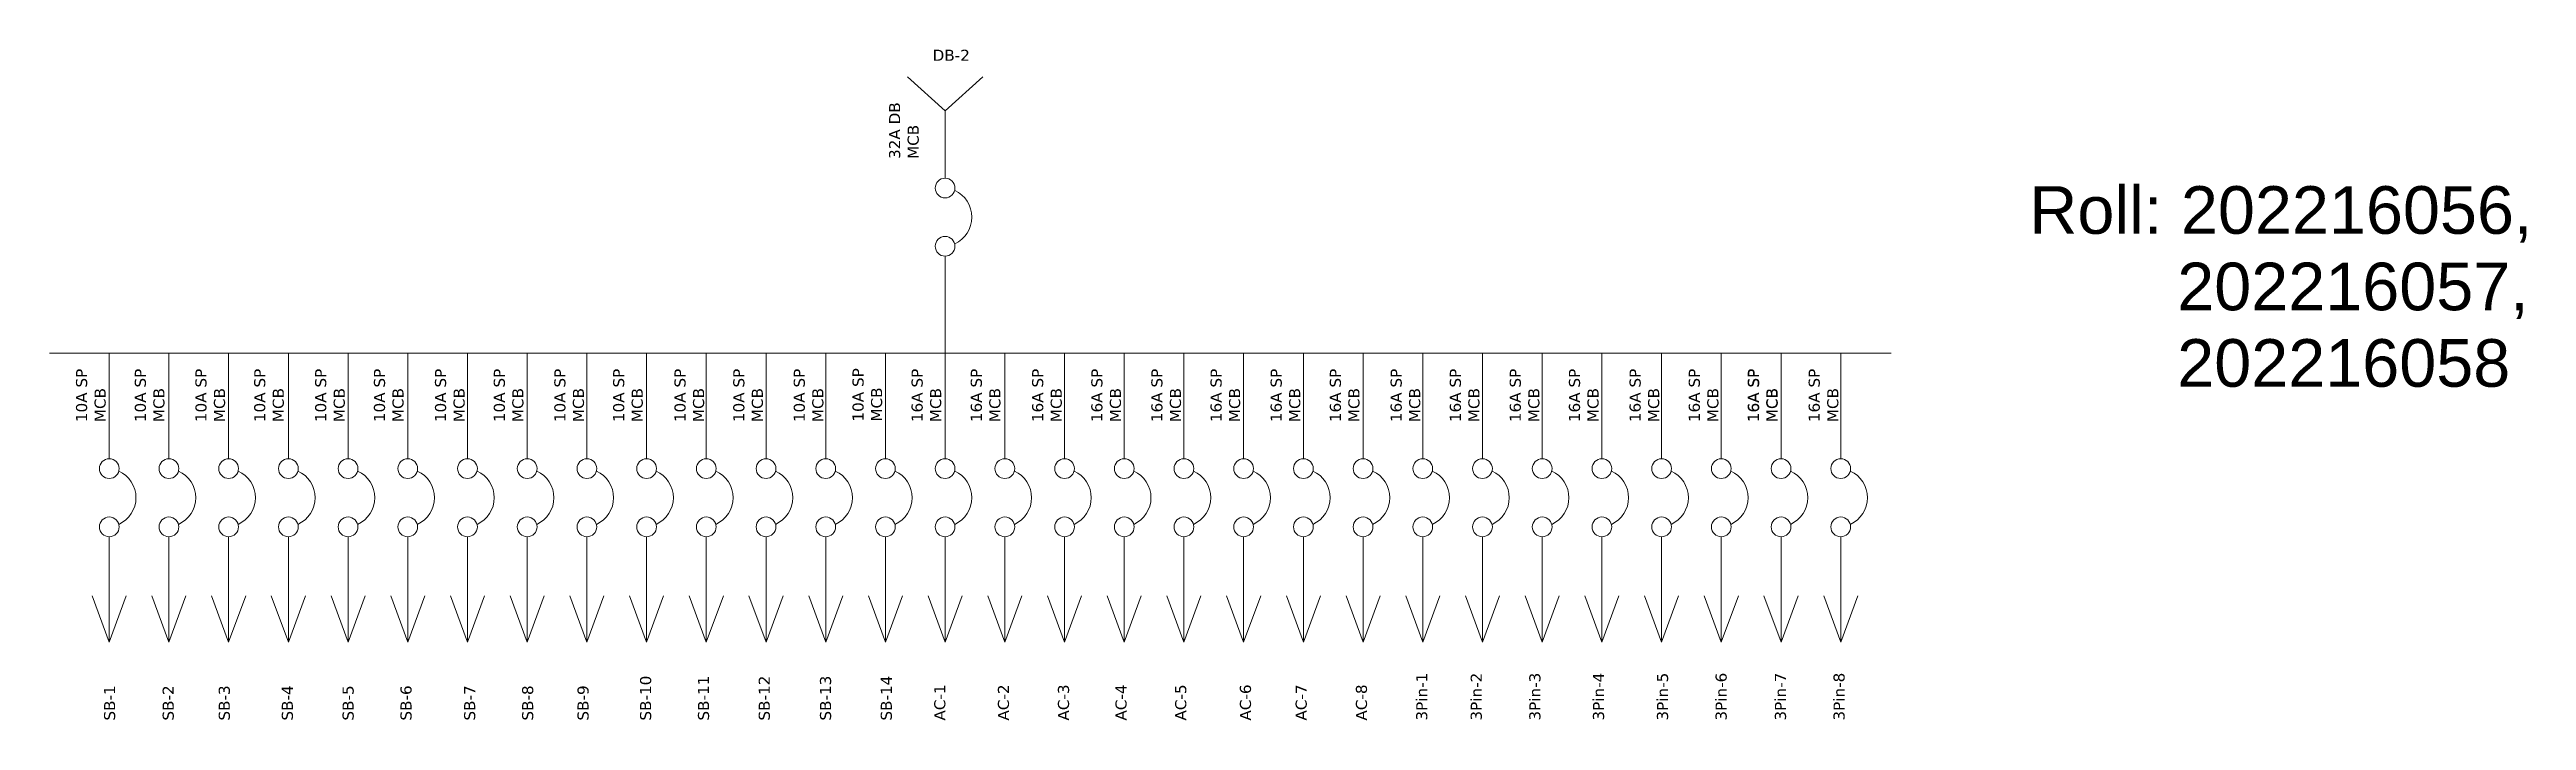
# Model space of a CAD drawing. Header units: inches. Extents: x 35258 to 134537, y 25067 to 83300.
# Drawn here: x 64780 to 67907, y 35955 to 36803 of the extents above; entities that cross this region are included whole.
import ezdxf

# ---------------------------------------------------------------- set-up
doc = ezdxf.new("R2010")
doc.units = ezdxf.units.IN
doc.header["$LTSCALE"] = 5
doc.header["$MEASUREMENT"] = 0
doc.linetypes.add('HIDDEN', pattern=[0.375, 0.25, -0.125])
doc.layers.add('3PIN', color=7, linetype='Continuous', lineweight=5, true_color=0x00a650)
doc.styles.add('7', font='verdana.ttf', dxfattribs={"height": 7})
doc.styles.get("Standard").update_dxf_attribs({"font": 'arial.ttf'})

msp = doc.modelspace()

# ---------------------------------------------------------------- texts
at = {"ltscale": 5}
for s, p in [('Roll: 202216056,', (67279.25, 36569.89)), ('        202216057,', (67279.25, 36473.3)), ('        202216058', (67279.25, 36376.71))]:
    msp.add_text(s, height=60.1279, dxfattribs=at).set_placement(p)
at = {"layer": '3PIN', "ltscale": 10, "style": '7'}
msp.add_text('DB-2', height=14, dxfattribs=at).set_placement((65894.88, 36788.34))
for s, p in [('32A DB', (65853.94, 36664.34)), ('MCB', (65877.34, 36664.34)), ('10A SP', (64827.63, 36332)), ('10A SP', (64901.83, 36332)), ('10A SP', (64978.32, 36332)), ('10A SP', (65052.51, 36332)), ('10A SP', (65129.47, 36332)), ('10A SP', (65203.66, 36332)), ('10A SP', (65280.75, 36332)), ('10A SP', (65354.95, 36332)), ('10A SP', (65431.41, 36332)), ('10A SP', (65505.61, 36332)), ('10A SP', (65583.05, 36332)), ('10A SP', (65657.25, 36332)), ('10A SP', (65733.58, 36332)), ('10A SP', (65807.77, 36332.72)), ('16A SP', (65882.33, 36332)), ('16A SP', (65957.05, 36332)), ('16A SP', (66034.51, 36332)), ('16A SP', (66109.23, 36332)), ('16A SP', (66184.99, 36332)), ('16A SP', (66259.71, 36332)), ('16A SP', (66335.57, 36332)), ('16A SP', (66410.29, 36332)), ('16A SP', (66487.02, 36332)), ('16A SP', (66561.74, 36332)), ('16A SP', (66637.39, 36332)), ('16A SP', (66712.11, 36332)), ('16A SP', (66788.64, 36332)), ('16A SP', (66863.35, 36332)), ('16A SP', (66937.84, 36332)), ('16A SP', (66938.21, 36332)), ('16A SP', (67014.73, 36332)), ('MCB', (64851.03, 36332)), ('MCB', (64925.23, 36332)), ('MCB', (65001.72, 36332)), ('MCB', (65075.92, 36332)), ('MCB', (65152.87, 36332)), ('MCB', (65227.07, 36332)), ('MCB', (65304.16, 36332)), ('MCB', (65378.35, 36332)), ('MCB', (65454.81, 36332)), ('MCB', (65529.01, 36332)), ('MCB', (65606.45, 36332)), ('MCB', (65680.65, 36332)), ('MCB', (65756.98, 36332)), ('MCB', (65831.18, 36332.72)), ('MCB', (65905.73, 36332)), ('MCB', (65980.45, 36332)), ('MCB', (66057.92, 36332)), ('MCB', (66132.63, 36332)), ('MCB', (66208.39, 36332)), ('MCB', (66283.11, 36332)), ('MCB', (66358.97, 36332)), ('MCB', (66433.69, 36332)), ('MCB', (66510.42, 36332)), ('MCB', (66585.14, 36332)), ('MCB', (66660.8, 36332)), ('MCB', (66735.51, 36332)), ('MCB', (66812.04, 36332)), ('MCB', (66886.76, 36332)), ('MCB', (66961.24, 36332)), ('MCB', (66961.61, 36332)), ('MCB', (67038.14, 36332)), ('SB-1', (64863, 35955.11)), ('SB-2', (64936.98, 35955.11)), ('SB-3', (65007.79, 35955.11)), ('SB-4', (65087.37, 35955.11)), ('SB-5', (65164.08, 35955.11)), ('SB-6', (65237.16, 35955.11)), ('SB-7', (65317.5, 35955.11)), ('SB-8', (65390.73, 35955.11)), ('SB-9', (65460.63, 35955.11)), ('SB-10', (65539.61, 35955.11)), ('SB-11', (65612.69, 35955.11)), ('SB-12', (65689.4, 35955.11)), ('SB-13', (65766.72, 35955.11)), ('SB-14', (65843.43, 35955.11)), ('AC-1', (65910.94, 35955.11)), ('AC-2', (65991.28, 35955.11)), ('AC-3', (66067.08, 35955.11)), ('AC-4', (66139.71, 35955.11)), ('AC-5', (66215.06, 35955.11)), ('AC-6', (66296.76, 35955.11)), ('AC-7', (66367.12, 35955.11)), ('AC-8', (66443.19, 35955.11)), ('3Pin-1', (66519.3, 35955.11)), ('3Pin-2', (66588.1, 35955.11)), ('3Pin-3', (66662.09, 35955.11)), ('3Pin-4', (66742.43, 35955.11)), ('3Pin-5', (66823.22, 35955.11)), ('3Pin-6', (66897.21, 35955.11)), ('3Pin-7', (66972.1, 35955.11)), ('3Pin-8', (67046.09, 35955.11))]:
    msp.add_text(s, height=14, rotation=90, dxfattribs=at).set_placement(p)

# ---------------------------------------------------------------- linework, layer by layer
at = {"color": 1, "linetype": 'HIDDEN', "ltscale": 5}
msp.add_line((65910.7, 36511.19), (65910.7, 36511.19), dxfattribs=at)
at = {"layer": '3PIN', "ltscale": 10}
for p, q in [((65910.82, 36725.17), (65863.24, 36768.27)), ((65910.82, 36725.17), (65958.39, 36768.27)), ((65910.82, 36725.17), (65910.82, 36640.12)), ((65910.7, 36419.01), (65910.7, 36541.67)), ((64780.21, 36419.01), (66664.36, 36419.01)), ((64780.21, 36419.01), (66664.36, 36419.01)), ((64855.58, 36419.01), (64855.58, 36285.79)), ((64930.94, 36419.01), (64930.94, 36285.79)), ((65006.31, 36419.01), (65006.31, 36285.79)), ((65081.67, 36419.01), (65081.67, 36285.79)), ((65157.04, 36419.01), (65157.04, 36285.79)), ((65232.41, 36419.01), (65232.41, 36285.79)), ((65307.77, 36419.01), (65307.77, 36285.79)), ((65383.14, 36419.01), (65383.14, 36285.79)), ((65458.5, 36419.01), (65458.5, 36285.79)), ((65533.87, 36419.01), (65533.87, 36285.79)), ((65609.24, 36419.01), (65609.24, 36285.79)), ((65684.6, 36419.01), (65684.6, 36285.79)), ((65759.97, 36419.01), (65759.97, 36285.79)), ((65835.33, 36419.01), (65835.33, 36285.79)), ((65910.7, 36419.01), (65910.7, 36285.79)), ((65986.07, 36419.01), (65986.07, 36285.79)), ((65986.07, 36419.01), (67041.19, 36419.01)), ((66061.43, 36419.01), (66061.43, 36285.79)), ((66061.43, 36419.01), (66061.43, 36285.79)), ((66136.8, 36419.01), (66136.8, 36285.79)), ((66212.16, 36419.01), (66212.16, 36285.79)), ((66287.53, 36419.01), (66287.53, 36285.79)), ((66362.9, 36419.01), (66362.9, 36285.79)), ((66438.26, 36419.01), (66438.26, 36285.79)), ((66513.63, 36419.01), (66513.63, 36285.79)), ((66513.63, 36419.01), (67104.79, 36419.01)), ((66588.99, 36419.01), (66588.99, 36285.79)), ((66664.36, 36419.01), (66664.36, 36285.79)), ((66739.73, 36419.01), (66739.73, 36285.79)), ((66815.09, 36419.01), (66815.09, 36285.79)), ((66890.46, 36419.01), (66890.46, 36285.79)), ((66965.82, 36419.01), (66965.82, 36285.79)), ((66965.82, 36419.01), (66965.82, 36285.79)), ((67041.19, 36419.01), (67041.19, 36285.79)), ((64855.58, 36187.35), (64855.58, 36054.13)), ((64930.94, 36187.35), (64930.94, 36054.13)), ((65006.31, 36187.35), (65006.31, 36054.13)), ((65081.67, 36187.35), (65081.67, 36054.13)), ((65157.04, 36187.35), (65157.04, 36054.13)), ((65232.41, 36187.35), (65232.41, 36054.13)), ((65307.77, 36187.35), (65307.77, 36054.13)), ((65383.14, 36187.35), (65383.14, 36054.13)), ((65458.5, 36187.35), (65458.5, 36054.13)), ((65533.87, 36187.35), (65533.87, 36054.13)), ((65609.24, 36187.35), (65609.24, 36054.13)), ((65684.6, 36187.35), (65684.6, 36054.13)), ((65759.97, 36187.35), (65759.97, 36054.13)), ((65835.33, 36187.35), (65835.33, 36054.13)), ((65910.7, 36187.35), (65910.7, 36054.13)), ((65986.07, 36187.35), (65986.07, 36054.13)), ((66061.43, 36187.35), (66061.43, 36054.13)), ((66061.43, 36187.35), (66061.43, 36054.13)), ((66136.8, 36187.35), (66136.8, 36054.13)), ((66212.16, 36187.35), (66212.16, 36054.13)), ((66287.53, 36187.35), (66287.53, 36054.13)), ((66362.9, 36187.35), (66362.9, 36054.13)), ((66438.26, 36187.35), (66438.26, 36054.13)), ((66513.63, 36187.35), (66513.63, 36054.13)), ((66588.99, 36187.35), (66588.99, 36054.13)), ((66664.36, 36187.35), (66664.36, 36054.13)), ((66739.73, 36187.35), (66739.73, 36054.13)), ((66815.09, 36187.35), (66815.09, 36054.13)), ((66890.46, 36187.35), (66890.46, 36054.13)), ((66965.82, 36187.35), (66965.82, 36054.13)), ((66965.82, 36187.35), (66965.82, 36054.13)), ((67041.19, 36187.35), (67041.19, 36054.13)), ((64855.58, 36054.13), (64834.08, 36112.72)), ((64855.58, 36054.13), (64877.08, 36112.72)), ((64930.94, 36054.13), (64909.44, 36112.72)), ((64930.94, 36054.13), (64952.44, 36112.72)), ((65006.31, 36054.13), (64984.81, 36112.72)), ((65006.31, 36054.13), (65027.81, 36112.72)), ((65081.67, 36054.13), (65060.17, 36112.72)), ((65081.67, 36054.13), (65103.17, 36112.72)), ((65157.04, 36054.13), (65135.54, 36112.72)), ((65157.04, 36054.13), (65178.54, 36112.72)), ((65232.41, 36054.13), (65210.91, 36112.72)), ((65232.41, 36054.13), (65253.91, 36112.72)), ((65307.77, 36054.13), (65286.27, 36112.72)), ((65307.77, 36054.13), (65329.27, 36112.72)), ((65383.14, 36054.13), (65361.64, 36112.72)), ((65383.14, 36054.13), (65404.64, 36112.72)), ((65458.5, 36054.13), (65437, 36112.72)), ((65458.5, 36054.13), (65480, 36112.72)), ((65533.87, 36054.13), (65512.37, 36112.72)), ((65533.87, 36054.13), (65555.37, 36112.72)), ((65609.24, 36054.13), (65587.74, 36112.72)), ((65609.24, 36054.13), (65630.74, 36112.72)), ((65684.6, 36054.13), (65663.1, 36112.72)), ((65684.6, 36054.13), (65706.1, 36112.72)), ((65759.97, 36054.13), (65738.47, 36112.72)), ((65759.97, 36054.13), (65781.47, 36112.72)), ((65835.33, 36054.13), (65813.83, 36112.72)), ((65835.33, 36054.13), (65856.83, 36112.72)), ((65910.7, 36054.13), (65889.2, 36112.72)), ((65910.7, 36054.13), (65932.2, 36112.72)), ((65986.07, 36054.13), (65964.57, 36112.72)), ((65986.07, 36054.13), (66007.57, 36112.72)), ((66061.43, 36054.13), (66039.93, 36112.72)), ((66061.43, 36054.13), (66039.93, 36112.72)), ((66061.43, 36054.13), (66082.93, 36112.72)), ((66061.43, 36054.13), (66082.93, 36112.72)), ((66136.8, 36054.13), (66115.3, 36112.72)), ((66136.8, 36054.13), (66158.3, 36112.72)), ((66212.16, 36054.13), (66190.66, 36112.72)), ((66212.16, 36054.13), (66233.66, 36112.72)), ((66287.53, 36054.13), (66266.03, 36112.72)), ((66287.53, 36054.13), (66309.03, 36112.72)), ((66362.9, 36054.13), (66341.4, 36112.72)), ((66362.9, 36054.13), (66384.4, 36112.72)), ((66438.26, 36054.13), (66416.76, 36112.72)), ((66438.26, 36054.13), (66459.76, 36112.72)), ((66513.63, 36054.13), (66492.13, 36112.72)), ((66513.63, 36054.13), (66535.13, 36112.72)), ((66588.99, 36054.13), (66567.49, 36112.72)), ((66588.99, 36054.13), (66610.49, 36112.72)), ((66664.36, 36054.13), (66642.86, 36112.72)), ((66664.36, 36054.13), (66685.86, 36112.72)), ((66739.73, 36054.13), (66718.23, 36112.72)), ((66739.73, 36054.13), (66761.23, 36112.72)), ((66815.09, 36054.13), (66793.59, 36112.72)), ((66815.09, 36054.13), (66836.59, 36112.72)), ((66890.46, 36054.13), (66868.96, 36112.72)), ((66890.46, 36054.13), (66911.96, 36112.72)), ((66965.82, 36054.13), (66944.32, 36112.72)), ((66965.82, 36054.13), (66944.32, 36112.72)), ((66965.82, 36054.13), (66987.32, 36112.72)), ((66965.82, 36054.13), (66987.32, 36112.72)), ((67041.19, 36054.13), (67019.69, 36112.72)), ((67041.19, 36054.13), (67062.69, 36112.72))]:
    msp.add_line(p, q, dxfattribs=at)
for centre in [(65910.7, 36627.67), (65910.7, 36554.12), (64855.58, 36273.35), (64930.94, 36273.35), (65006.31, 36273.35), (65081.67, 36273.35), (65157.04, 36273.35), (65232.41, 36273.35), (65307.77, 36273.35), (65383.14, 36273.35), (65458.5, 36273.35), (65533.87, 36273.35), (65609.24, 36273.35), (65684.6, 36273.35), (65759.97, 36273.35), (65835.33, 36273.35), (65910.7, 36273.35), (65986.07, 36273.35), (66061.43, 36273.35), (66061.43, 36273.35), (66136.8, 36273.35), (66212.16, 36273.35), (66287.53, 36273.35), (66362.9, 36273.35), (66438.26, 36273.35), (66513.63, 36273.35), (66588.99, 36273.35), (66664.36, 36273.35), (66739.73, 36273.35), (66815.09, 36273.35), (66890.46, 36273.35), (66965.82, 36273.35), (66965.82, 36273.35), (67041.19, 36273.35), (64855.58, 36199.79), (64930.94, 36199.79), (65006.31, 36199.79), (65081.67, 36199.79), (65157.04, 36199.79), (65232.41, 36199.79), (65307.77, 36199.79), (65383.14, 36199.79), (65458.5, 36199.79), (65533.87, 36199.79), (65609.24, 36199.79), (65684.6, 36199.79), (65759.97, 36199.79), (65835.33, 36199.79), (65910.7, 36199.79), (65986.07, 36199.79), (66061.43, 36199.79), (66061.43, 36199.79), (66136.8, 36199.79), (66212.16, 36199.79), (66287.53, 36199.79), (66362.9, 36199.79), (66438.26, 36199.79), (66513.63, 36199.79), (66588.99, 36199.79), (66664.36, 36199.79), (66739.73, 36199.79), (66815.09, 36199.79), (66890.46, 36199.79), (66965.82, 36199.79), (66965.82, 36199.79), (67041.19, 36199.79)]:
    msp.add_circle(centre, 12.45, dxfattribs=at)
for centre in [(65907.54, 36590.89), (64852.41, 36236.57), (64927.78, 36236.57), (65003.15, 36236.57), (65078.51, 36236.57), (65153.88, 36236.57), (65229.24, 36236.57), (65304.61, 36236.57), (65379.98, 36236.57), (65455.34, 36236.57), (65530.71, 36236.57), (65606.07, 36236.57), (65681.44, 36236.57), (65756.81, 36236.57), (65832.17, 36236.57), (65907.54, 36236.57), (65982.9, 36236.57), (66058.27, 36236.57), (66058.27, 36236.57), (66133.64, 36236.57), (66209, 36236.57), (66284.37, 36236.57), (66359.74, 36236.57), (66435.1, 36236.57), (66510.47, 36236.57), (66585.83, 36236.57), (66661.2, 36236.57), (66736.57, 36236.57), (66811.93, 36236.57), (66887.3, 36236.57), (66962.66, 36236.57), (66962.66, 36236.57), (67038.03, 36236.57)]:
    msp.add_arc(centre, 36.91, 294.32252, 65.67748, dxfattribs=at)

msp.set_redraw_order([(e.dxf.handle, doc.entitydb.next_handle()) for e in msp.query("TEXT MTEXT ATTDEF DIMENSION ARC_DIMENSION")])  # texts and dimensions are drawn at this point

doc.saveas('drawing.dxf')
